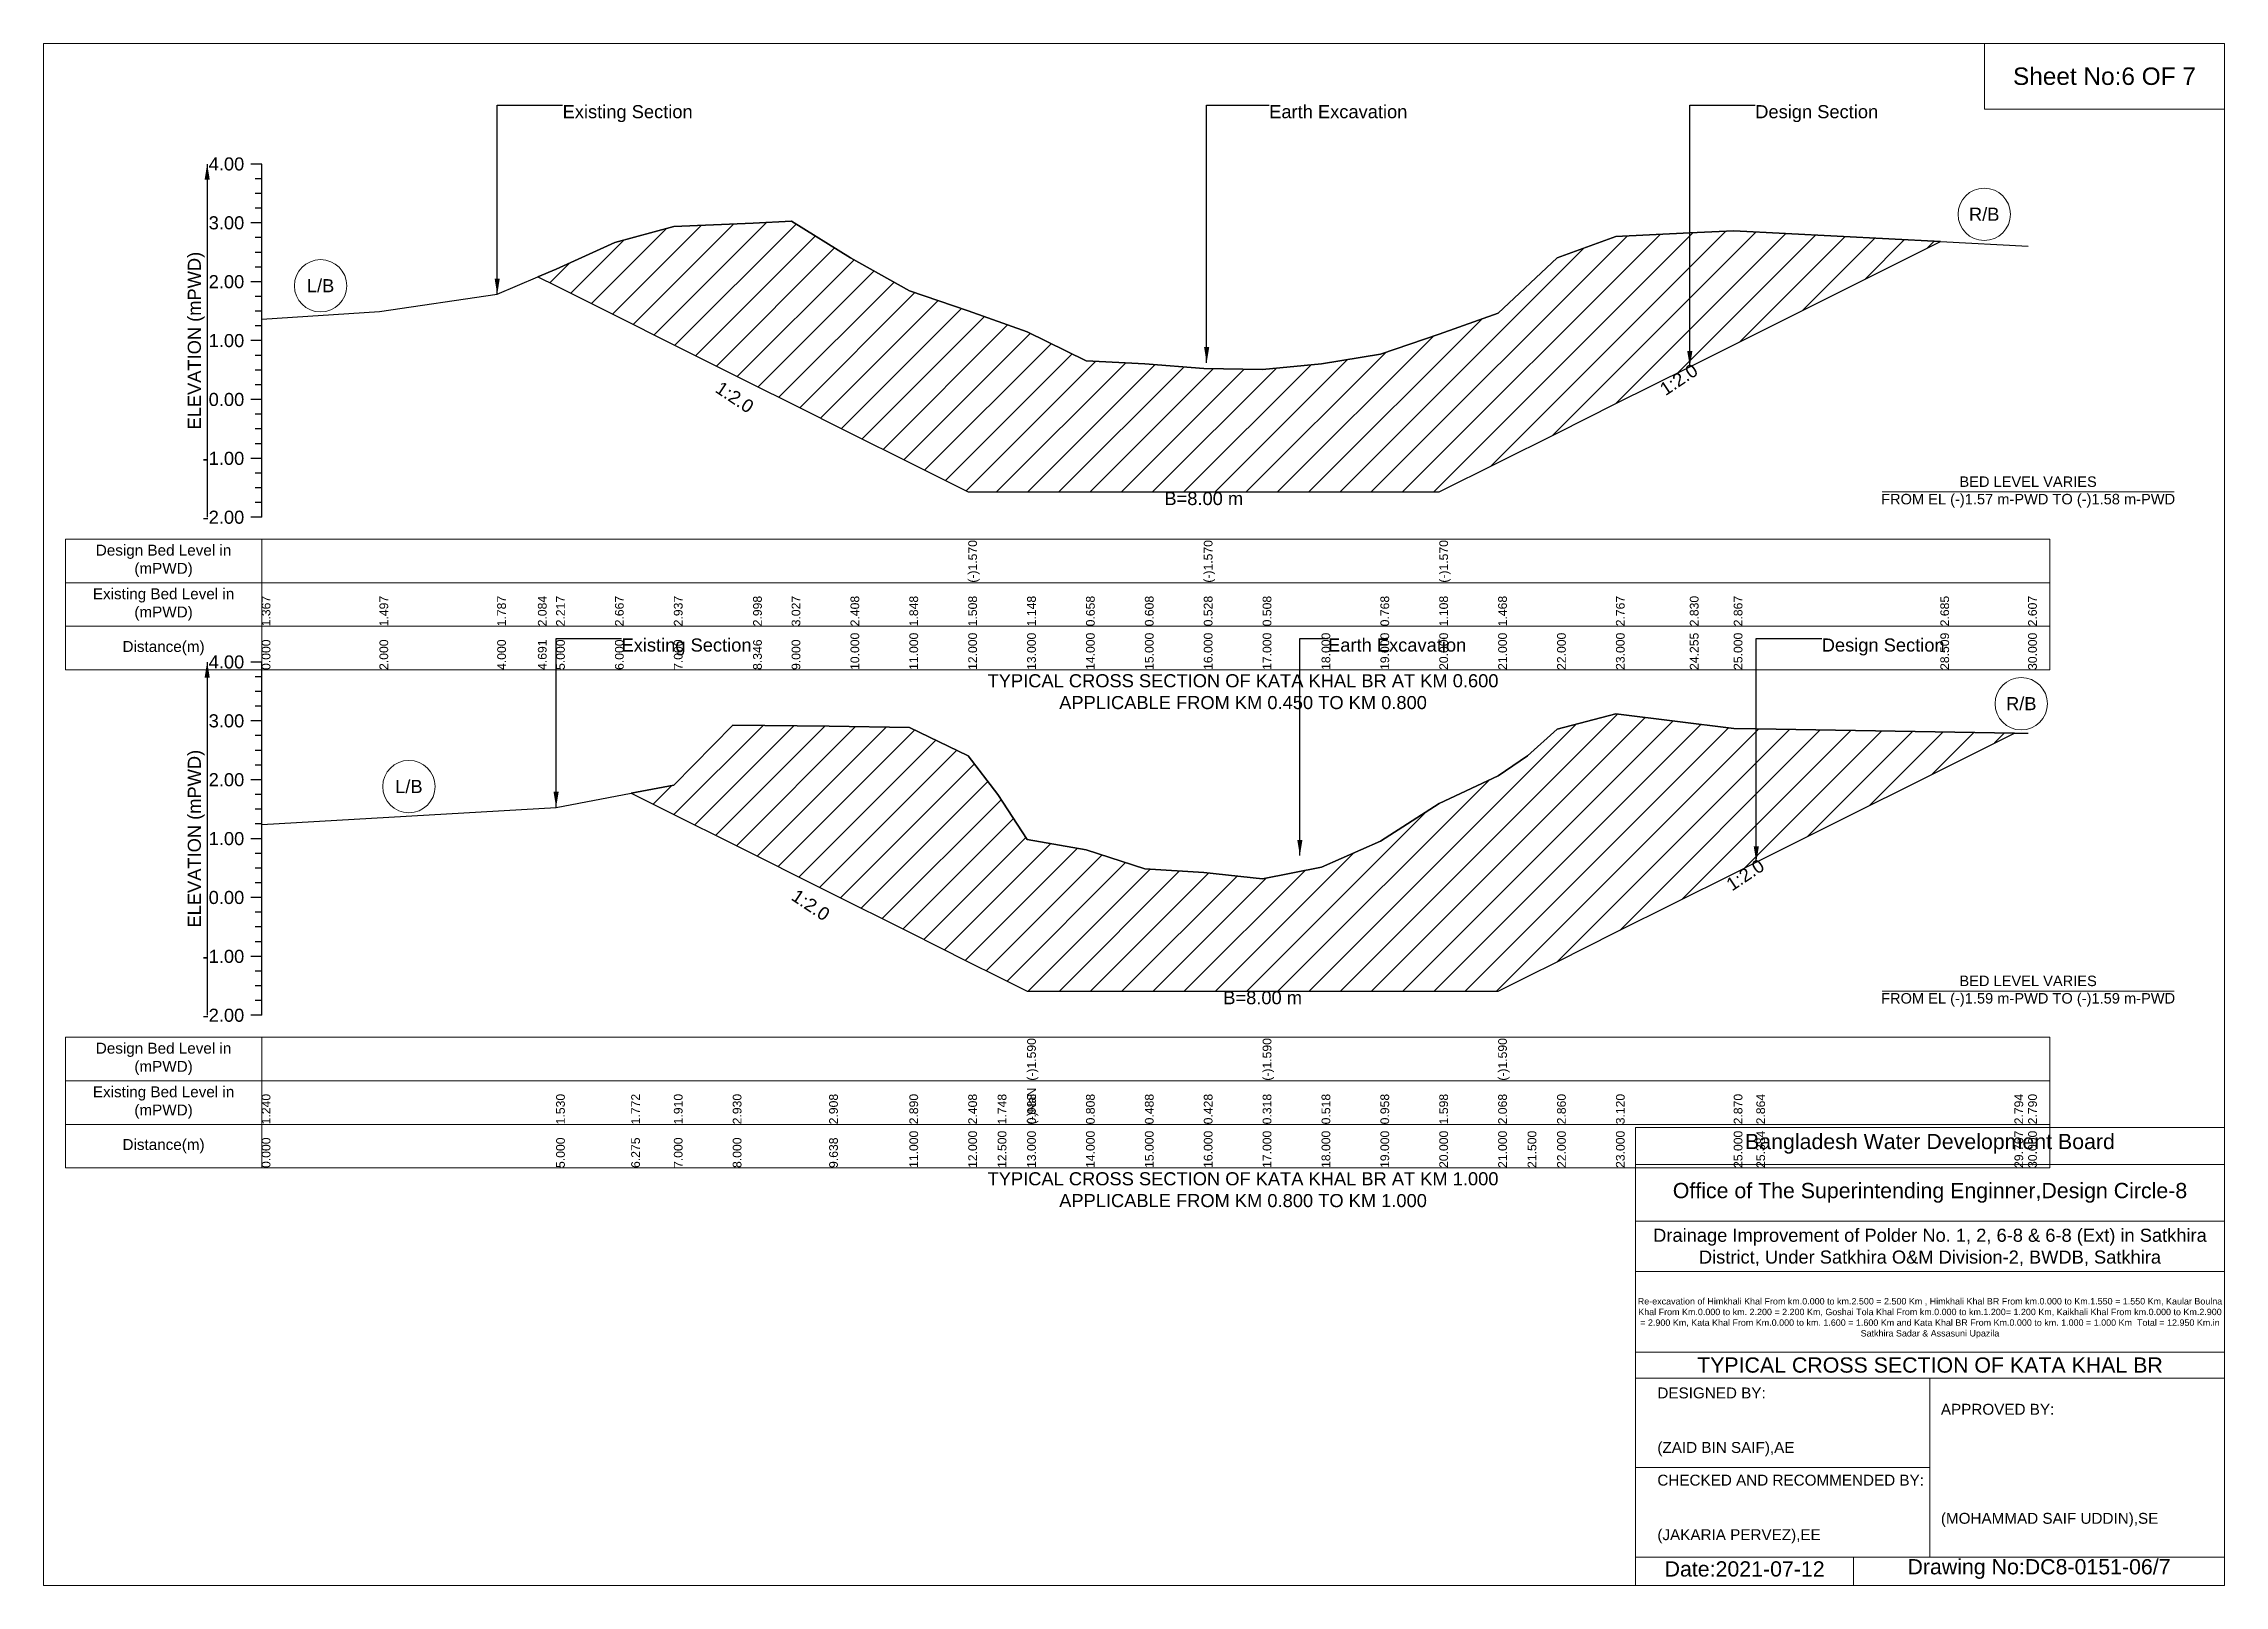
# Model space of a CAD drawing. Header units: inches. Extents: x 91000 to 628000, y -5656 to 0.
# Drawn here: x 610000 to 618000, y -5656 to 0 of the extents above; entities that cross this region are included whole.
import ezdxf

# ---------------------------------------------------------------- set-up
doc = ezdxf.new("R2010")
doc.units = ezdxf.units.IN
doc.header["$LTSCALE"] = 7
doc.header["$MEASUREMENT"] = 0
for name, color, linetype, lineweight in [('Cross section Data Border', 7, 'Continuous', 9), ('Cross Section Labels', 7, 'Continuous', 9), ('Existing_Bed_Level for Xsection', 7, 'Continuous', 25), ('Long Section Border', 7, 'Continuous', 9)]:
    doc.layers.add(name, color=color, linetype=linetype, lineweight=lineweight)
doc.styles.get("Standard").update_dxf_attribs({"font": 'arial.ttf'})
doc.dimstyles.get("Standard").update_dxf_attribs({"dimtxt": 0.18, "dimasz": 0.18, "dimexe": 0.18, "dimexo": 0.0625, "dimgap": 0.09, "dimtad": 0, "dimtih": 1, "dimtoh": 1, "dimdec": 4, "dimzin": 0, "dimdsep": 46, "dimtxsty": 'Standard', "dimcen": 0.09, "dimadec": 0, "dimazin": 0, "dimtfac": 1, "dimtdec": 4, "dimtofl": 0, "dimtmove": 0, "dimatfit": 3, "dimfxl": 1, "dimtolj": 1, "dimtzin": 0, "dimarcsym": 0})

msp = doc.modelspace()

# ---------------------------------------------------------------- texts
at = {"layer": 'Cross section Data Border', "char_height": 40, "width": 640, "attachment_point": 5}
for s, insert in [('Design Bed Level in (mPWD)', (610440, -1897.7)), ('Existing Bed Level in (mPWD)', (610440, -2057.7)), ('Distance(m)', (610440, -2217.7)), ('Design Bed Level in (mPWD)', (610440, -3724.7)), ('Existing Bed Level in (mPWD)', (610440, -3884.7)), ('Distance(m)', (610440, -4044.7))]:
    msp.add_mtext(s, dxfattribs=dict(at, insert=insert))
at = {"layer": 'Cross Section Labels'}
for s, insert, char_height, attachment_point in [('Existing Section', (611904, -225.7), 48, 1), ('Earth Excavation', (614496, -225.7), 48, 1), ('Design Section', (616279, -225.7), 48, 1), ('R/B', (617119, -626.2), 48, 5), ('L/B', (611016, -888.4), 48, 5), ('BED LEVEL VARIES ^JFROM EL (-)1.57 m-PWD TO (-)1.58 m-PWD', (617280, -1644.8), 38.4, 5), ('B=8.00 m', (614256, -1644.8), 48, 2), ('Existing Section', (612120, -2182.3), 48, 1), ('Earth Excavation', (614712, -2182.3), 48, 1), ('Design Section', (616522.9, -2182.3), 48, 1), ('TYPICAL CROSS SECTION OF KATA KHAL BR AT KM 0.600^JAPPLICABLE FROM KM 0.450 TO KM 0.800', (614400, -2377.7), 48, 5), ('R/B', (617254.9, -2421.6), 48, 5), ('L/B', (611340, -2725.5), 48, 5), ('BED LEVEL VARIES ^JFROM EL (-)1.59 m-PWD TO (-)1.59 m-PWD', (617280, -3476.1), 38.4, 5), ('B=8.00 m', (614472, -3476.1), 48, 2), ('TYPICAL CROSS SECTION OF KATA KHAL BR AT KM 1.000^JAPPLICABLE FROM KM 0.800 TO KM 1.000', (614400, -4204.7), 48, 5)]:
    msp.add_mtext(s, dxfattribs=dict(at, insert=insert, char_height=char_height, attachment_point=attachment_point))
at = {"layer": 'Cross Section Labels', "char_height": 48, "attachment_point": 2}
for insert, rotation in [((615985, -1212.4), 33.69007), ((612548.7, -1277.2), 326.30993), ((616228.9, -3029.7), 33.69007), ((612827.7, -3140), 326.30993)]:
    msp.add_mtext('1:2.0', dxfattribs=dict(at, insert=insert, rotation=rotation))
at = {"layer": 'Existing_Bed_Level for Xsection', "char_height": 48, "attachment_point": 6}
for s, insert in [('4.00', (610736, -441.7)), ('3.00', (610736, -657.7)), ('2.00', (610736, -873.7)), ('1.00', (610736, -1089.7)), ('0.00', (610736, -1305.7)), ('-1.00', (610736, -1521.7)), ('-2.00', (610736, -1737.7)), ('4.00', (610736, -2268.7)), ('3.00', (610736, -2484.7)), ('2.00', (610736, -2700.7)), ('1.00', (610736, -2916.7)), ('0.00', (610736, -3132.7)), ('-1.00', (610736, -3348.7)), ('-2.00', (610736, -3564.7))]:
    msp.add_mtext(s, dxfattribs=dict(at, insert=insert))
at = {"layer": 'Existing_Bed_Level for Xsection', "rotation": 90}
for s, insert, char_height, attachment_point in [('ELEVATION (mPWD)', (610560, -1089.7), 48, 5), ('(-)1.570', (613392, -1977.7), 32, 1), ('(-)1.570', (614256, -1977.7), 32, 1), ('(-)1.570', (615120, -1977.7), 32, 1), ('1.367', (610800, -2137.7), 32, 1), ('1.497', (611232, -2137.7), 32, 1), ('1.787', (611664, -2137.7), 32, 1), ('2.084', (611813.3, -2137.7), 32, 1), ('2.217', (611880, -2137.7), 32, 1), ('2.667', (612096, -2137.7), 32, 1), ('2.937', (612312, -2137.7), 32, 1), ('2.998', (612602.7, -2137.7), 32, 1), ('3.027', (612744, -2137.7), 32, 1), ('2.408', (612960, -2137.7), 32, 1), ('2.408', (612960, -2137.7), 32, 1), ('1.848', (613176, -2137.7), 32, 1), ('1.508', (613392, -2137.7), 32, 1), ('1.508', (613392, -2137.7), 32, 1), ('1.508', (613392, -2137.7), 32, 1), ('1.148', (613608, -2137.7), 32, 1), ('0.658', (613824, -2137.7), 32, 1), ('0.608', (614040, -2137.7), 32, 1), ('0.608', (614040, -2137.7), 32, 1), ('0.528', (614256, -2137.7), 32, 1), ('0.528', (614256, -2137.7), 32, 1), ('0.528', (614256, -2137.7), 32, 1), ('0.508', (614472, -2137.7), 32, 1), ('0.768', (614904, -2137.7), 32, 1), ('1.108', (615120, -2137.7), 32, 1), ('1.108', (615120, -2137.7), 32, 1), ('1.108', (615120, -2137.7), 32, 1), ('1.468', (615336, -2137.7), 32, 1), ('2.767', (615768, -2137.7), 32, 1), ('2.830', (616039, -2137.7), 32, 1), ('2.867', (616200, -2137.7), 32, 1), ('2.685', (616958, -2137.7), 32, 1), ('2.607', (617280, -2137.7), 32, 1), ('0.000', (610800, -2297.7), 32, 1), ('2.000', (611232, -2297.7), 32, 1), ('4.000', (611664, -2297.7), 32, 1), ('4.691', (611813.3, -2297.7), 32, 1), ('5.000', (611880, -2297.7), 32, 1), ('6.000', (612096, -2297.7), 32, 1), ('7.000', (612312, -2297.7), 32, 1), ('8.346', (612602.7, -2297.7), 32, 1), ('9.000', (612744, -2297.7), 32, 1), ('10.000', (612960, -2297.7), 32, 1), ('11.000', (613176, -2297.7), 32, 1), ('12.000', (613392, -2297.7), 32, 1), ('12.000', (613392, -2297.7), 32, 1), ('12.000', (613392, -2297.7), 32, 1), ('13.000', (613608, -2297.7), 32, 1), ('14.000', (613824, -2297.7), 32, 1), ('15.000', (614040, -2297.7), 32, 1), ('16.000', (614256, -2297.7), 32, 1), ('16.000', (614256, -2297.7), 32, 1), ('16.000', (614256, -2297.7), 32, 1), ('17.000', (614472, -2297.7), 32, 1), ('18.000', (614688, -2297.7), 32, 1), ('19.000', (614904, -2297.7), 32, 1), ('20.000', (615120, -2297.7), 32, 1), ('20.000', (615120, -2297.7), 32, 1), ('20.000', (615120, -2297.7), 32, 1), ('21.000', (615336, -2297.7), 32, 1), ('22.000', (615552, -2297.7), 32, 1), ('23.000', (615768, -2297.7), 32, 1), ('24.255', (616039, -2297.7), 32, 1), ('25.000', (616200, -2297.7), 32, 1), ('28.509', (616958, -2297.7), 32, 1), ('30.000', (617280, -2297.7), 32, 1), ('ELEVATION (mPWD)', (610560, -2916.7), 48, 5), ('(-)1.590', (613608, -3804.7), 32, 1), ('(-)1.590', (614472, -3804.7), 32, 1), ('(-)1.590', (615336, -3804.7), 32, 1), ('(-)NaN', (613608, -3964.7), 32, 1), ('(-)NaN', (613608, -3964.7), 32, 1), ('1.240', (610800, -3964.7), 32, 1), ('1.530', (611880, -3964.7), 32, 1), ('1.772', (612155.5, -3964.7), 32, 1), ('1.910', (612312, -3964.7), 32, 1), ('2.930', (612528, -3964.7), 32, 1), ('2.908', (612881.7, -3964.7), 32, 1), ('2.890', (613176, -3964.7), 32, 1), ('2.408', (613392, -3964.7), 32, 1), ('2.408', (613392, -3964.7), 32, 1), ('1.748', (613500, -3964.7), 32, 1), ('0.988', (613608, -3964.7), 32, 1), ('0.988', (613608, -3964.7), 32, 1), ('0.808', (613824, -3964.7), 32, 1), ('0.488', (614040, -3964.7), 32, 1), ('0.428', (614256, -3964.7), 32, 1), ('0.318', (614472, -3964.7), 32, 1), ('0.318', (614472, -3964.7), 32, 1), ('0.318', (614472, -3964.7), 32, 1), ('0.518', (614688, -3964.7), 32, 1), ('0.958', (614904, -3964.7), 32, 1), ('1.598', (615120, -3964.7), 32, 1), ('2.068', (615336, -3964.7), 32, 1), ('2.068', (615336, -3964.7), 32, 1), ('2.860', (615552, -3964.7), 32, 1), ('3.120', (615768, -3964.7), 32, 1), ('2.870', (616200, -3964.7), 32, 1), ('2.864', (616282.9, -3964.7), 32, 1), ('2.794', (617229.8, -3964.7), 32, 1), ('2.790', (617280, -3964.7), 32, 1), ('11.000', (613176, -4124.7), 32, 1), ('12.000', (613392, -4124.7), 32, 1), ('12.500', (613500, -4124.7), 32, 1), ('13.000', (613608, -4124.7), 32, 1), ('13.000', (613608, -4124.7), 32, 1), ('13.000', (613608, -4124.7), 32, 1), ('14.000', (613824, -4124.7), 32, 1), ('15.000', (614040, -4124.7), 32, 1), ('16.000', (614256, -4124.7), 32, 1), ('17.000', (614472, -4124.7), 32, 1), ('17.000', (614472, -4124.7), 32, 1), ('17.000', (614472, -4124.7), 32, 1), ('18.000', (614688, -4124.7), 32, 1), ('19.000', (614904, -4124.7), 32, 1), ('20.000', (615120, -4124.7), 32, 1), ('21.000', (615336, -4124.7), 32, 1), ('21.000', (615336, -4124.7), 32, 1), ('21.000', (615336, -4124.7), 32, 1), ('21.500', (615444, -4124.7), 32, 1), ('22.000', (615552, -4124.7), 32, 1), ('23.000', (615768, -4124.7), 32, 1), ('25.000', (616200, -4124.7), 32, 1), ('25.384', (616282.9, -4124.7), 32, 1), ('29.767', (617229.8, -4124.7), 32, 1), ('30.000', (617280, -4124.7), 32, 1), ('0.000', (610800, -4124.7), 32, 1), ('5.000', (611880, -4124.7), 32, 1), ('6.275', (612155.5, -4124.7), 32, 1), ('7.000', (612312, -4124.7), 32, 1), ('8.000', (612528, -4124.7), 32, 1), ('9.638', (612881.7, -4124.7), 32, 1)]:
    msp.add_mtext(s, dxfattribs=dict(at, insert=insert, char_height=char_height, attachment_point=attachment_point))
at = {"layer": 'Long Section Border', "attachment_point": 5}
for s, insert, char_height in [('Sheet No:6 OF 7', (617560, -120), 64), ('Bangladesh Water Development Board', (616920, -4036), 56), ('Office of The Superintending Enginner,Design Circle-8', (616920, -4216), 56)]:
    msp.add_mtext(s, dxfattribs=dict(at, insert=insert, char_height=char_height))
at = {"layer": 'Long Section Border'}
for s, insert, char_height, width, attachment_point in [('Drainage Improvement of Polder No. 1, 2, 6-8 & 6-8 (Ext) in Satkhira District, Under Satkhira O&M Division-2, BWDB, Satkhira', (616920, -4416), 48, 2240, 5), ('Re-excavation of Himkhali Khal From km.0.000 to km.2.500 = 2.500 Km , Himkhali Khal BR From km.0.000 to Km.1.550 = 1.550 Km, Kaular Boulna Khal From Km.0.000 to km. 2.200 = 2.200 Km, Goshai Tola Khal From km.0.000 to km.1.200= 1.200 Km, Kaikhali Khal From km.0.000 to Km.2.900 = 2.900 Km, Kata Khal From Km.0.000 to km. 1.600 = 1.600 Km and Kata Khal BR From Km.0.000 to km. 1.000 = 1.000 Km  Total = 12.950 Km.in Satkhira Sadar & Assasuni Upazila', (616920, -4676), 23.4814, 2160, 5), ('TYPICAL CROSS SECTION OF KATA KHAL BR', (616920, -4848), 56, 2240, 5), ('DESIGNED BY:^J^J^J(ZAID BIN SAIF),AE', (615920, -5056), 40, 1120, 4), ('APPROVED BY:^J^J^J^J^J^J(MOHAMMAD SAIF UDDIN),SE', (616960, -5216), 40, 1120, 4), ('CHECKED AND RECOMMENDED BY:^J^J^J(JAKARIA PERVEZ),EE', (615920, -5376), 40, 1120, 4), ('Date:2021-07-12', (616240, -5596), 56, 1120, 5), ('Drawing No:DC8-0151-06/7', (617320, -5596), 56, 1760, 5)]:
    msp.add_mtext(s, dxfattribs=dict(at, insert=insert, char_height=char_height, width=width, attachment_point=attachment_point))

# ---------------------------------------------------------------- hatches: boundary and pattern name
at = {"layer": 'Existing_Bed_Level for Xsection'}
h = msp.add_hatch(dxfattribs=at)
h.set_pattern_fill('ANSI31', color=256, scale=648, style=0)
h.paths.add_polyline_path([(611813.3, -855.5), (611880, -888.8), (612096, -996.8), (612312, -1104.8), (612602.7, -1250.2), (612744, -1320.8), (612960, -1428.8), (613176, -1536.8), (613392, -1644.8), (613608, -1644.8), (613824, -1644.8), (614040, -1644.8), (614256, -1644.8), (614472, -1644.8), (614688, -1644.8), (614904, -1644.8), (615120, -1644.8), (615336, -1536.8), (615552, -1428.8), (615768, -1320.8), (616039, -1185.4), (616200, -1104.8), (616958, -725.9), (616200, -686.5), (616039, -694.5), (615768, -708.1), (615552, -785.6), (615336, -988.6), (615120, -1066.4), (614904, -1139.8), (614688, -1174.4), (614472, -1196), (614256, -1191.7), (614040, -1174.4), (613824, -1163.6), (613608, -1057.8), (613392, -980), (613176, -906.6), (612960, -785.6), (612744, -651.9), (612602.7, -658.3), (612312, -671.3), (612096, -729.7), (611880, -826.9)])
h = msp.add_hatch(dxfattribs=at)
h.set_pattern_fill('ANSI31', color=256, scale=648, style=0)
h.paths.add_polyline_path([(612155.5, -2749.9), (612312, -2828.1), (612528, -2936.1), (612881.7, -3113), (613176, -3260.1), (613392, -3368.1), (613500, -3422.1), (613608, -3476.1), (613824, -3476.1), (614040, -3476.1), (614256, -3476.1), (614472, -3476.1), (614688, -3476.1), (614904, -3476.1), (615120, -3476.1), (615336, -3476.1), (615444, -3422.1), (615552, -3368.1), (615768, -3260.1), (616200, -3044.1), (616282.9, -3002.7), (617229.8, -2529.2), (616282.9, -2514.1), (616200, -2512.8), (615768, -2458.8), (615552, -2514.9), (615444, -2612.6), (615336, -2686), (615120, -2787.5), (614904, -2925.8), (614688, -3020.8), (614472, -3064), (614256, -3040.2), (614040, -3027.3), (613824, -2958.2), (613608, -2919.3), (613500, -2755.1), (613392, -2612.6), (613176, -2508.4), (612881.7, -2504.5), (612528, -2499.8), (612312, -2720.1)])

# ---------------------------------------------------------------- linework, layer by layer
at = {"layer": 'Cross section Data Border'}
for points in [[(610080, -1817.7), (617360, -1817.7), (617360, -2297.7), (610080, -2297.7)], [(610080, -3644.7), (617360, -3644.7), (617360, -4124.7), (610080, -4124.7)]]:
    msp.add_lwpolyline(points, close=True, dxfattribs=at)
for points in [[(610800, -1817.7), (610800, -2297.7)], [(610080, -1977.7), (617360, -1977.7)], [(610080, -2137.7), (617360, -2137.7)], [(610800, -3644.7), (610800, -4124.7)], [(610080, -3804.7), (617360, -3804.7)], [(610080, -3964.7), (617360, -3964.7)]]:
    msp.add_lwpolyline(points, dxfattribs=at)
at = {"layer": 'Cross Section Labels'}
for points in [[(616744.2, -1644.8), (617815.8, -1644.8)], [(616744.2, -3476.1), (617815.8, -3476.1)]]:
    msp.add_lwpolyline(points, dxfattribs=at)
for centre in [(617119, -626.2), (611016, -888.4), (617254.9, -2421.6), (611340, -2725.5)]:
    msp.add_circle(centre, 96, dxfattribs=at)
at = {"layer": 'Existing_Bed_Level for Xsection'}
for points in [[(610800, -441.7), (610760, -441.7)], [(610800, -1737.7), (610800, -1521.7), (610800, -1305.7), (610800, -1089.7), (610800, -873.7), (610800, -657.7), (610800, -441.7)], [(610800, -495.7), (610776, -495.7)], [(610800, -549.7), (610776, -549.7)], [(610800, -603.7), (610776, -603.7)], [(610800, -657.7), (610760, -657.7)], [(610800, -711.7), (610776, -711.7)], [(610800, -1010.5), (611232, -982.4), (611664, -919.7), (611813.3, -855.5), (611880, -826.9), (612096, -729.7), (612312, -671.3), (612602.7, -658.3), (612744, -651.9), (612960, -785.6), (613176, -906.6), (613392, -980), (613392, -980), (613608, -1057.8), (613824, -1163.6), (614040, -1174.4), (614256, -1191.7), (614256, -1191.7), (614472, -1196), (614688, -1174.4), (614904, -1139.8), (615120, -1066.4), (615120, -1066.4), (615336, -988.6), (615552, -785.6), (615768, -708.1), (616039, -694.5), (616200, -686.5), (616958, -725.9), (617280, -742.6)], [(610800, -765.7), (610776, -765.7)], [(610800, -873.7), (610760, -873.7)], [(610800, -819.7), (610776, -819.7)], [(610800, -927.7), (610776, -927.7)], [(610800, -981.7), (610776, -981.7)], [(610800, -1035.7), (610776, -1035.7)], [(610800, -1089.7), (610760, -1089.7)], [(610800, -1143.7), (610776, -1143.7)], [(610800, -1197.7), (610776, -1197.7)], [(610800, -1251.7), (610776, -1251.7)], [(610800, -1305.7), (610760, -1305.7)], [(610800, -1359.7), (610776, -1359.7)], [(610800, -1413.7), (610776, -1413.7)], [(610800, -1467.7), (610776, -1467.7)], [(610800, -1521.7), (610760, -1521.7)], [(610800, -1575.7), (610776, -1575.7)], [(610800, -1629.7), (610776, -1629.7)], [(610800, -1737.7), (610760, -1737.7)], [(610800, -1683.7), (610776, -1683.7)], [(610800, -2268.7), (610760, -2268.7)], [(610800, -3564.7), (610800, -3348.7), (610800, -3132.7), (610800, -2916.7), (610800, -2700.7), (610800, -2484.7), (610800, -2268.7)], [(610800, -2322.7), (610776, -2322.7)], [(610800, -2376.7), (610776, -2376.7)], [(610800, -2430.7), (610776, -2430.7)], [(610800, -2864.8), (611880, -2802.2), (612155.5, -2749.9), (612312, -2720.1), (612528, -2499.8), (612881.7, -2504.5), (613176, -2508.4), (613392, -2612.6), (613500, -2755.1), (613608, -2919.3), (613608, -2919.3), (613824, -2958.2), (614040, -3027.3), (614256, -3040.2), (614472, -3064), (614472, -3064), (614688, -3020.8), (614904, -2925.8), (615120, -2787.5), (615336, -2686), (615336, -2686), (615444, -2612.6), (615552, -2514.9), (615768, -2458.8), (616200, -2512.8), (616282.9, -2514.1), (617229.8, -2529.2), (617280, -2530)], [(610800, -2484.7), (610760, -2484.7)], [(610800, -2538.7), (610776, -2538.7)], [(610800, -2592.7), (610776, -2592.7)], [(610800, -2700.7), (610760, -2700.7)], [(610800, -2646.7), (610776, -2646.7)], [(610800, -2754.7), (610776, -2754.7)], [(610800, -2808.7), (610776, -2808.7)], [(610800, -2862.7), (610776, -2862.7)], [(610800, -2916.7), (610760, -2916.7)], [(610800, -2970.7), (610776, -2970.7)], [(610800, -3024.7), (610776, -3024.7)], [(610800, -3078.7), (610776, -3078.7)], [(610800, -3132.7), (610760, -3132.7)], [(610800, -3186.7), (610776, -3186.7)], [(610800, -3240.7), (610776, -3240.7)], [(610800, -3348.7), (610760, -3348.7)], [(610800, -3294.7), (610776, -3294.7)], [(610800, -3402.7), (610776, -3402.7)], [(610800, -3456.7), (610776, -3456.7)], [(610800, -3510.7), (610776, -3510.7)], [(610800, -3564.7), (610760, -3564.7)]]:
    msp.add_lwpolyline(points, dxfattribs=at)
for points in [[(611813.3, -855.5), (611880, -888.8), (612096, -996.8), (612312, -1104.8), (612602.7, -1250.2), (612744, -1320.8), (612960, -1428.8), (613176, -1536.8), (613392, -1644.8), (613392, -1644.8), (613608, -1644.8), (613824, -1644.8), (614040, -1644.8), (614256, -1644.8), (614256, -1644.8), (614472, -1644.8), (614688, -1644.8), (614904, -1644.8), (615120, -1644.8), (615120, -1644.8), (615336, -1536.8), (615552, -1428.8), (615768, -1320.8), (616039, -1185.4), (616200, -1104.8), (616958, -725.9), (616200, -686.5), (616039, -694.5), (615768, -708.1), (615552, -785.6), (615336, -988.6), (615120, -1066.4), (615120, -1066.4), (614904, -1139.8), (614688, -1174.4), (614472, -1196), (614256, -1191.7), (614256, -1191.7), (614040, -1174.4), (613824, -1163.6), (613608, -1057.8), (613392, -980), (613392, -980), (613176, -906.6), (612960, -785.6), (612744, -651.9), (612602.7, -658.3), (612312, -671.3), (612096, -729.7), (611880, -826.9)], [(612155.5, -2749.9), (612312, -2828.1), (612528, -2936.1), (612881.7, -3113), (613176, -3260.1), (613392, -3368.1), (613500, -3422.1), (613608, -3476.1), (613608, -3476.1), (613824, -3476.1), (614040, -3476.1), (614256, -3476.1), (614472, -3476.1), (614472, -3476.1), (614688, -3476.1), (614904, -3476.1), (615120, -3476.1), (615336, -3476.1), (615336, -3476.1), (615444, -3422.1), (615552, -3368.1), (615768, -3260.1), (616200, -3044.1), (616282.9, -3002.7), (617229.8, -2529.2), (617229.8, -2529.2), (617229.8, -2529.2), (616282.9, -2514.1), (616200, -2512.8), (615768, -2458.8), (615552, -2514.9), (615444, -2612.6), (615336, -2686), (615336, -2686), (615120, -2787.5), (614904, -2925.8), (614688, -3020.8), (614472, -3064), (614472, -3064), (614256, -3040.2), (614040, -3027.3), (613824, -2958.2), (613608, -2919.3), (613608, -2919.3), (613500, -2755.1), (613392, -2612.6), (613176, -2508.4), (612881.7, -2504.5), (612528, -2499.8), (612312, -2720.1)]]:
    msp.add_lwpolyline(points, close=True, dxfattribs=at)
at = {"layer": 'Long Section Border'}
for points in [[(610000, 0), (618000, 0), (618000, -5656), (610000, -5656)], [(617120, 0), (618000, 0), (618000, -240), (617120, -240)]]:
    msp.add_lwpolyline(points, close=True, dxfattribs=at)
for points in [[(615840, -5656), (615840, -3976), (618000, -3976)], [(615840, -4112), (618000, -4112)], [(615840, -4320), (618000, -4320)], [(615840, -4504), (618000, -4504)], [(615840, -4800), (618000, -4800)], [(615840, -4896), (618000, -4896)], [(616920, -4896), (616920, -5552)], [(615840, -5224), (616920, -5224)], [(615840, -5552), (618000, -5552)], [(616640, -5552), (616640, -5656)]]:
    msp.add_lwpolyline(points, dxfattribs=at)

msp.set_redraw_order([(e.dxf.handle, doc.entitydb.next_handle()) for e in msp.query("TEXT MTEXT ATTDEF DIMENSION ARC_DIMENSION")])  # texts and dimensions are drawn at this point

# ---------------------------------------------------------------- leaders
at = {"layer": 'Cross Section Labels', "annotation_type": 0, "has_hookline": 1, "hookline_direction": 0}
for points, text_width in [([(611664, -919.7), (611664, -225.7), (611903.9, -225.7)], 467.2), ([(614266.5, -1171), (614266.5, -225.7), (614495.9, -225.7)], 497), ([(616039, -1185.4), (616039, -225.7), (616278.9, -225.7)], 441.2), ([(611880, -2802.2), (611880, -2182.3), (612119.9, -2182.3)], 467.2), ([(614608.5, -2979), (614608.5, -2182.3), (614711.9, -2182.3)], 497), ([(616282.9, -3002.7), (616282.9, -2182.3), (616522.8, -2182.3)], 441.2)]:
    msp.add_leader(points, dimstyle='Standard', override={"dimasz": 57.6}, dxfattribs=dict(at, text_width=text_width))
at = {"layer": 'Existing_Bed_Level for Xsection'}
for points in [[(610600, -441.7), (610600, -1737.7)], [(610600, -2268.7), (610600, -3564.7)]]:
    msp.add_leader(points, dimstyle='Standard', override={"dimasz": 57.6}, dxfattribs=at)

doc.saveas('drawing.dxf')
